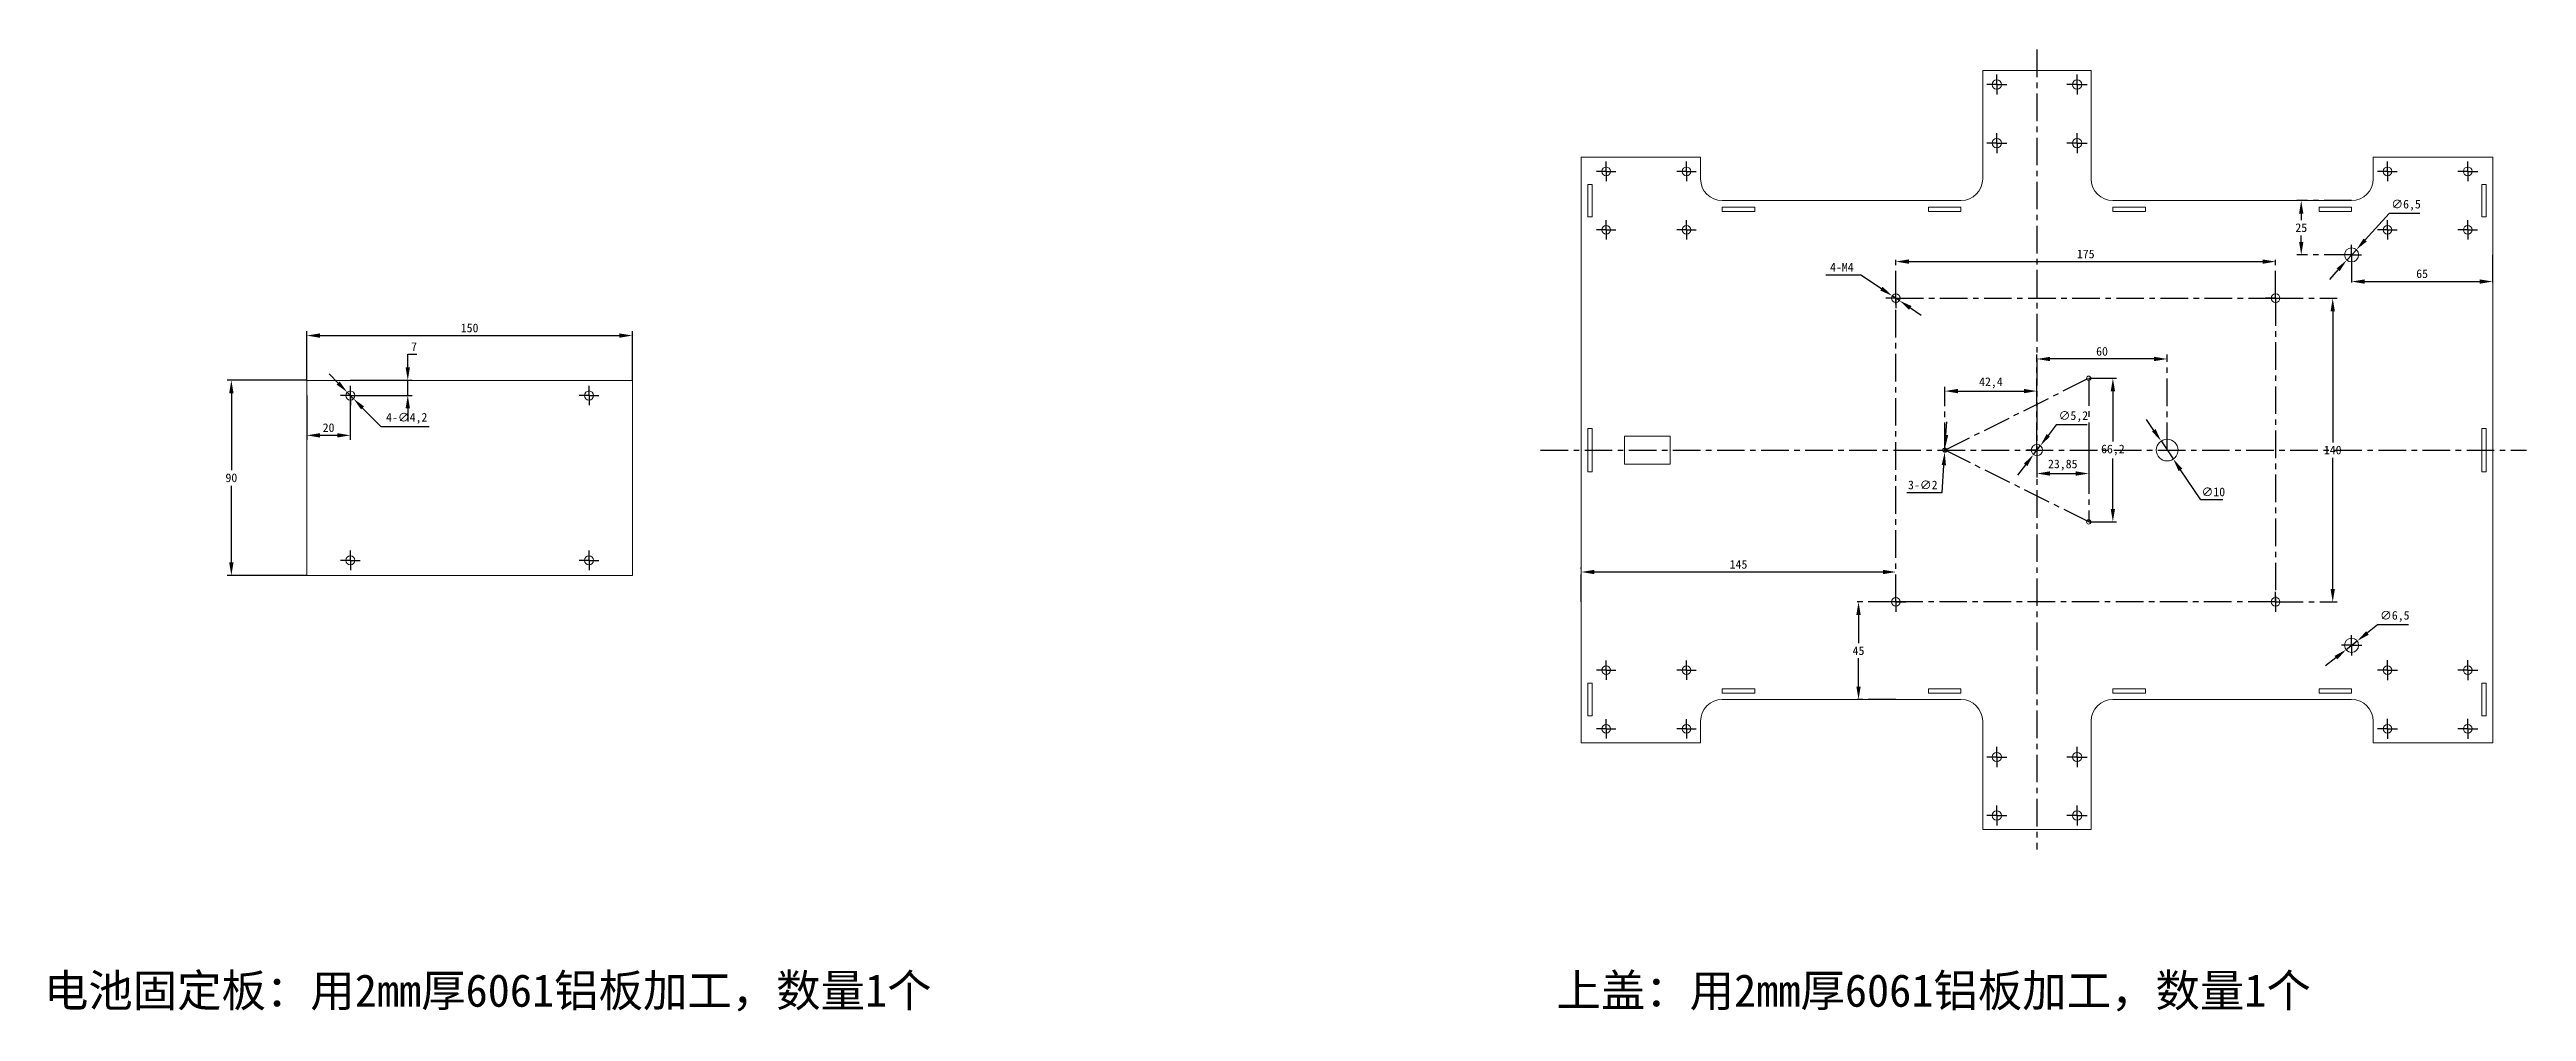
# Model space of a CAD drawing. Header units: millimetres. Extents: x -1259 to 2179, y 223 to 757.
# Drawn here: x -1259 to -117, y 225 to 669 of the extents above; entities that cross this region are included whole.
import ezdxf

# ---------------------------------------------------------------- set-up
doc = ezdxf.new("R2010")
doc.units = ezdxf.units.MM
doc.header["$PDSIZE"] = -1
doc.linetypes.add('CENTERX2', pattern=[20.32, 12.7, -2.54, 2.54, -2.54])
doc.layers.add('10', color=7, linetype='Continuous')
doc.dimstyles.new('ISO-25', dxfattribs={"dimtxt": 2.5, "dimasz": 2.5, "dimexe": 1.25, "dimexo": 0.625, "dimtad": 1, "dimtxsty": 'Standard', "dimcen": 2.5, "dimadec": 0, "dimazin": 0, "dimtfac": 1, "dimtmove": 0, "dimatfit": 3, "dimfxl": 1, "dimarcsym": 0})

msp = doc.modelspace()

# ---------------------------------------------------------------- texts
at = {"color": 1, "linetype": 'CENTERX2', "char_height": 15, "attachment_point": 1}
for s, insert in [('{\\fSimSun|b0|i0|c134|p2;\\C40;\\c3266552;电池固定板：用2mm厚6061铝板加工，数量1个}', (-1261.156, 242.379)), ('{\\fSimSun|b0|i0|c134|p2;\\C40;\\c3266552;上盖：用2mm厚6061铝板加工，数量1个}', (-564.2, 242.379))]:
    msp.add_mtext_dynamic_manual_height_columns(s, width=490.11574, gutter_width=17.5, heights=[0], dxfattribs=dict(at, insert=insert))

# ---------------------------------------------------------------- blocks, each defined once
blk = doc.blocks.new('SW_CENTERMARKSYMBOL_0')
at = {"layer": '10', "color": 0}
for p, q in [((-2.5, 0), (-4.5, 0)), ((0, 0), (-2.5, 0)), ((0, 2.5), (0, 4.5)), ((0, 0), (0, 2.5)), ((0, 0), (0, -2.5)), ((0, 0), (2.5, 0)), ((2.5, 0), (4.5, 0)), ((0, -2.5), (0, -4.5))]:
    blk.add_line(p, q, dxfattribs=at)
blk = doc.blocks.new('SW_CENTERMARKSYMBOL_1')
at = {"layer": '10', "color": 0}
for p, q in [((-2.5, 0), (-4.5, 0)), ((0, 0), (-2.5, 0)), ((0, 2.5), (0, 4.5)), ((0, 0), (0, 2.5)), ((0, 0), (0, -2.5)), ((0, 0), (2.5, 0)), ((2.5, 0), (4.5, 0)), ((0, -2.5), (0, -4.5))]:
    blk.add_line(p, q, dxfattribs=at)
blk = doc.blocks.new('SW_CENTERMARKSYMBOL_2')
at = {"layer": '10', "color": 0}
for p, q in [((-2.5, 0), (-4.5, 0)), ((0, 0), (-2.5, 0)), ((0, 2.5), (0, 4.5)), ((0, 0), (0, 2.5)), ((0, 0), (0, -2.5)), ((0, 0), (2.5, 0)), ((2.5, 0), (4.5, 0)), ((0, -2.5), (0, -4.5))]:
    blk.add_line(p, q, dxfattribs=at)
blk = doc.blocks.new('SW_CENTERMARKSYMBOL_3')
at = {"layer": '10', "color": 0}
for p, q in [((-2.5, 0), (-4.5, 0)), ((0, 0), (-2.5, 0)), ((0, 2.5), (0, 4.5)), ((0, 0), (0, 2.5)), ((0, 0), (0, -2.5)), ((0, 0), (2.5, 0)), ((2.5, 0), (4.5, 0)), ((0, -2.5), (0, -4.5))]:
    blk.add_line(p, q, dxfattribs=at)
blk = doc.blocks.new('SW_CENTERMARKSYMBOL_4')
at = {"layer": '10', "color": 0}
for p, q in [((-2.5, 0), (-4.5, 0)), ((0, 0), (-2.5, 0)), ((0, 2.5), (0, 4.5)), ((0, 0), (0, 2.5)), ((0, 0), (0, -2.5)), ((0, 0), (2.5, 0)), ((2.5, 0), (4.5, 0)), ((0, -2.5), (0, -4.5))]:
    blk.add_line(p, q, dxfattribs=at)
blk = doc.blocks.new('SW_CENTERMARKSYMBOL_5')
at = {"layer": '10', "color": 0}
for p, q in [((-2.5, 0), (-4.5, 0)), ((0, 0), (-2.5, 0)), ((0, 2.5), (0, 4.5)), ((0, 0), (0, 2.5)), ((0, 0), (0, -2.5)), ((0, 0), (2.5, 0)), ((2.5, 0), (4.5, 0)), ((0, -2.5), (0, -4.5))]:
    blk.add_line(p, q, dxfattribs=at)
blk = doc.blocks.new('SW_CENTERMARKSYMBOL_6')
at = {"layer": '10', "color": 0}
for p, q in [((-2.5, 0), (-4.5, 0)), ((0, 0), (-2.5, 0)), ((0, 2.5), (0, 4.5)), ((0, 0), (0, 2.5)), ((0, 0), (0, -2.5)), ((0, 0), (2.5, 0)), ((2.5, 0), (4.5, 0)), ((0, -2.5), (0, -4.5))]:
    blk.add_line(p, q, dxfattribs=at)
blk = doc.blocks.new('SW_CENTERMARKSYMBOL_7')
at = {"layer": '10', "color": 0}
for p, q in [((-2.5, 0), (-4.5, 0)), ((0, 0), (-2.5, 0)), ((0, 2.5), (0, 4.5)), ((0, 0), (0, 2.5)), ((0, 0), (0, -2.5)), ((0, 0), (2.5, 0)), ((2.5, 0), (4.5, 0)), ((0, -2.5), (0, -4.5))]:
    blk.add_line(p, q, dxfattribs=at)
blk = doc.blocks.new('*D183')
at = {"color": 3, "lineweight": -2, "transparency": 16777216}
for p, q in [((-1140, 516.2), (-1140, 538.8)), ((-1134, 536.8), (-996, 536.8)), ((-990, 516.2), (-990, 538.8))]:
    blk.add_line(p, q, dxfattribs=at)
at = {"color": 3, "linetype": 'CENTERX2', "transparency": 16777216}
for points in [[(-1134, 537.8), (-1134, 535.8), (-1140, 536.8)], [(-996, 537.8), (-996, 535.8), (-990, 536.8)]]:
    blk.add_solid(points, dxfattribs=at)
at = {"layer": 'Defpoints', "color": 0, "linetype": 'CENTERX2', "transparency": 16777216}
for p in [(-990, 536.8), (-1140, 516.2), (-990, 516.2)]:
    blk.add_point(p, dxfattribs=at)
at = {"color": 3, "linetype": 'CENTERX2', "transparency": 16777216, "insert": (-1065, 540.3), "char_height": 4, "attachment_point": 5}
blk.add_mtext('150', dxfattribs=at)
blk = doc.blocks.new('*D184')
at = {"color": 3, "lineweight": -2, "transparency": 16777216}
for p, q in [((-1140, 516.2), (-1176.8, 516.2)), ((-1174.8, 510.2), (-1174.8, 474.7)), ((-1174.8, 432.2), (-1174.8, 467.6)), ((-1140, 426.2), (-1176.8, 426.2))]:
    blk.add_line(p, q, dxfattribs=at)
at = {"color": 3, "linetype": 'CENTERX2', "transparency": 16777216}
for points in [[(-1175.8, 510.2), (-1173.8, 510.2), (-1174.8, 516.2)], [(-1175.8, 432.2), (-1173.8, 432.2), (-1174.8, 426.2)]]:
    blk.add_solid(points, dxfattribs=at)
at = {"layer": 'Defpoints', "color": 0, "linetype": 'CENTERX2', "transparency": 16777216}
for p in [(-1140, 516.2), (-1174.8, 426.2), (-1140, 426.2)]:
    blk.add_point(p, dxfattribs=at)
at = {"color": 3, "linetype": 'CENTERX2', "transparency": 16777216, "insert": (-1174.8, 471.2), "char_height": 4, "attachment_point": 5}
blk.add_mtext('90', dxfattribs=at)
blk = doc.blocks.new('*D185')
at = {"color": 3, "lineweight": -2, "transparency": 16777216}
for p, q in [((-1125.6, 514.9), (-1129.8, 519.2)), ((-1121.4, 510.7), (-1118.5, 507.7)), ((-1105.8, 494.7), (-1114.3, 503.4)), ((-1083.6, 494.7), (-1105.8, 494.7))]:
    blk.add_line(p, q, dxfattribs=at)
at = {"color": 3, "linetype": 'CENTERX2', "transparency": 16777216}
for points in [[(-1124.9, 515.6), (-1126.3, 514.2), (-1121.4, 510.7)], [(-1113.6, 504.1), (-1115, 502.7), (-1118.5, 507.7)]]:
    blk.add_solid(points, dxfattribs=at)
at = {"layer": 'Defpoints', "color": 0, "linetype": 'CENTERX2', "transparency": 16777216}
for p in [(-1121.4, 510.7), (-1118.5, 507.7)]:
    blk.add_point(p, dxfattribs=at)
at = {"color": 3, "linetype": 'CENTERX2', "transparency": 16777216, "insert": (-1094, 498.6), "char_height": 4, "attachment_point": 5}
blk.add_mtext('4-∅4,2', dxfattribs=at)
blk = doc.blocks.new('*D186')
at = {"color": 3, "lineweight": -2, "transparency": 16777216}
for p, q in [((-1093.5, 522.2), (-1093.5, 528.2)), ((-1093.5, 528.2), (-1089.3, 528.2)), ((-1120, 516.2), (-1091.5, 516.2)), ((-1093.5, 509.2), (-1093.5, 516.2)), ((-1120, 509.2), (-1091.5, 509.2)), ((-1093.5, 503.2), (-1093.5, 497.2))]:
    blk.add_line(p, q, dxfattribs=at)
at = {"color": 3, "linetype": 'CENTERX2', "transparency": 16777216}
for points in [[(-1094.5, 522.2), (-1092.5, 522.2), (-1093.5, 516.2)], [(-1094.5, 503.2), (-1092.5, 503.2), (-1093.5, 509.2)]]:
    blk.add_solid(points, dxfattribs=at)
at = {"layer": 'Defpoints', "color": 0, "linetype": 'CENTERX2', "transparency": 16777216}
for p in [(-1120, 516.2), (-1093.5, 516.2), (-1120, 509.2)]:
    blk.add_point(p, dxfattribs=at)
at = {"color": 3, "linetype": 'CENTERX2', "transparency": 16777216, "insert": (-1090.6, 531.7), "char_height": 4, "attachment_point": 5}
blk.add_mtext('7', dxfattribs=at)
blk = doc.blocks.new('*D187')
at = {"color": 3, "lineweight": -2, "transparency": 16777216}
for p, q in [((-1140, 509.2), (-1140, 488.8)), ((-1120, 509.2), (-1120, 488.8)), ((-1126, 490.8), (-1134, 490.8))]:
    blk.add_line(p, q, dxfattribs=at)
at = {"color": 3, "linetype": 'CENTERX2', "transparency": 16777216}
for points in [[(-1134, 491.8), (-1134, 489.8), (-1140, 490.8)], [(-1126, 491.8), (-1126, 489.8), (-1120, 490.8)]]:
    blk.add_solid(points, dxfattribs=at)
at = {"layer": 'Defpoints', "color": 0, "linetype": 'CENTERX2', "transparency": 16777216}
for p in [(-1140, 509.2), (-1120, 509.2), (-1140, 490.8)]:
    blk.add_point(p, dxfattribs=at)
at = {"color": 3, "linetype": 'CENTERX2', "transparency": 16777216, "insert": (-1130, 494.3), "char_height": 4, "attachment_point": 5}
blk.add_mtext('20', dxfattribs=at)
blk = doc.blocks.new('SW_CENTERMARKSYMBOL_8')
at = {"layer": '10', "color": 0}
for p, q in [((-2.5, 0), (-4.5, 0)), ((0, 0), (-2.5, 0)), ((0, 2.5), (0, 4.5)), ((0, 0), (0, 2.5)), ((0, 0), (0, -2.5)), ((0, 0), (2.5, 0)), ((2.5, 0), (4.5, 0)), ((0, -2.5), (0, -4.5))]:
    blk.add_line(p, q, dxfattribs=at)
blk = doc.blocks.new('SW_CENTERMARKSYMBOL_9')
at = {"layer": '10', "color": 0}
for p, q in [((-2.5, 0), (-4.5, 0)), ((0, 0), (-2.5, 0)), ((0, 2.5), (0, 4.5)), ((0, 0), (0, 2.5)), ((0, 0), (0, -2.5)), ((0, 0), (2.5, 0)), ((2.5, 0), (4.5, 0)), ((0, -2.5), (0, -4.5))]:
    blk.add_line(p, q, dxfattribs=at)
blk = doc.blocks.new('SW_CENTERMARKSYMBOL_10')
at = {"layer": '10', "color": 0}
for p, q in [((-2.5, 0), (-4.5, 0)), ((0, 0), (-2.5, 0)), ((0, 2.5), (0, 4.5)), ((0, 0), (0, 2.5)), ((0, 0), (0, -2.5)), ((0, 0), (2.5, 0)), ((2.5, 0), (4.5, 0)), ((0, -2.5), (0, -4.5))]:
    blk.add_line(p, q, dxfattribs=at)
blk = doc.blocks.new('SW_CENTERMARKSYMBOL_11')
at = {"layer": '10', "color": 0}
for p, q in [((-2.5, 0), (-4.5, 0)), ((0, 0), (-2.5, 0)), ((0, 2.5), (0, 4.5)), ((0, 0), (0, 2.5)), ((0, 0), (0, -2.5)), ((0, 0), (2.5, 0)), ((2.5, 0), (4.5, 0)), ((0, -2.5), (0, -4.5))]:
    blk.add_line(p, q, dxfattribs=at)
blk = doc.blocks.new('SW_CENTERMARKSYMBOL_12')
at = {"layer": '10', "color": 0}
for p, q in [((-2.5, 0), (-4.5, 0)), ((0, 0), (-2.5, 0)), ((0, 2.5), (0, 4.5)), ((0, 0), (0, 2.5)), ((0, 0), (0, -2.5)), ((0, 0), (2.5, 0)), ((2.5, 0), (4.5, 0)), ((0, -2.5), (0, -4.5))]:
    blk.add_line(p, q, dxfattribs=at)
blk = doc.blocks.new('SW_CENTERMARKSYMBOL_13')
at = {"layer": '10', "color": 0}
for p, q in [((-2.5, 0), (-4.5, 0)), ((0, 0), (-2.5, 0)), ((0, 2.5), (0, 4.5)), ((0, 0), (0, 2.5)), ((0, 0), (0, -2.5)), ((0, 0), (2.5, 0)), ((2.5, 0), (4.5, 0)), ((0, -2.5), (0, -4.5))]:
    blk.add_line(p, q, dxfattribs=at)
blk = doc.blocks.new('SW_CENTERMARKSYMBOL_14')
at = {"layer": '10', "color": 0}
for p, q in [((-2.5, 0), (-4.5, 0)), ((0, 0), (-2.5, 0)), ((0, 2.5), (0, 4.5)), ((0, 0), (0, 2.5)), ((0, 0), (0, -2.5)), ((0, 0), (2.5, 0)), ((2.5, 0), (4.5, 0)), ((0, -2.5), (0, -4.5))]:
    blk.add_line(p, q, dxfattribs=at)
blk = doc.blocks.new('SW_CENTERMARKSYMBOL_15')
at = {"layer": '10', "color": 0}
for p, q in [((-2.5, 0), (-4.5, 0)), ((0, 0), (-2.5, 0)), ((0, 2.5), (0, 4.5)), ((0, 0), (0, 2.5)), ((0, 0), (0, -2.5)), ((0, 0), (2.5, 0)), ((2.5, 0), (4.5, 0)), ((0, -2.5), (0, -4.5))]:
    blk.add_line(p, q, dxfattribs=at)
blk = doc.blocks.new('SW_CENTERMARKSYMBOL_16')
at = {"layer": '10', "color": 0}
for p, q in [((-2.5, 0), (-4.65, 0)), ((0, 0), (-2.5, 0)), ((0, 2.5), (0, 4.65)), ((0, 0), (0, 2.5)), ((0, 0), (0, -2.5)), ((0, 0), (2.5, 0)), ((2.5, 0), (4.65, 0)), ((0, -2.5), (0, -4.65))]:
    blk.add_line(p, q, dxfattribs=at)
blk = doc.blocks.new('SW_CENTERMARKSYMBOL_17')
at = {"layer": '10', "color": 0}
for p, q in [((-2.5, 0), (-4.65, 0)), ((0, 0), (-2.5, 0)), ((0, 2.5), (0, 4.65)), ((0, 0), (0, 2.5)), ((0, 0), (0, -2.5)), ((0, 0), (2.5, 0)), ((2.5, 0), (4.65, 0)), ((0, -2.5), (0, -4.65))]:
    blk.add_line(p, q, dxfattribs=at)
blk = doc.blocks.new('SW_CENTERMARKSYMBOL_18')
at = {"layer": '10', "color": 0}
for p, q in [((-2.5, 0), (-4.65, 0)), ((0, 0), (-2.5, 0)), ((0, 2.5), (0, 4.65)), ((0, 0), (0, 2.5)), ((0, 0), (0, -2.5)), ((0, 0), (2.5, 0)), ((2.5, 0), (4.65, 0)), ((0, -2.5), (0, -4.65))]:
    blk.add_line(p, q, dxfattribs=at)
blk = doc.blocks.new('SW_CENTERMARKSYMBOL_19')
at = {"layer": '10', "color": 0}
for p, q in [((-2.5, 0), (-4.65, 0)), ((0, 0), (-2.5, 0)), ((0, 2.5), (0, 4.65)), ((0, 0), (0, 2.5)), ((0, 0), (0, -2.5)), ((0, 0), (2.5, 0)), ((2.5, 0), (4.65, 0)), ((0, -2.5), (0, -4.65))]:
    blk.add_line(p, q, dxfattribs=at)
blk = doc.blocks.new('SW_CENTERMARKSYMBOL_20')
at = {"layer": '10', "color": 0}
for p, q in [((-2.5, 0), (-4.65, 0)), ((0, 0), (-2.5, 0)), ((0, 2.5), (0, 4.65)), ((0, 0), (0, 2.5)), ((0, 0), (0, -2.5)), ((0, 0), (2.5, 0)), ((2.5, 0), (4.65, 0)), ((0, -2.5), (0, -4.65))]:
    blk.add_line(p, q, dxfattribs=at)
blk = doc.blocks.new('SW_CENTERMARKSYMBOL_21')
at = {"layer": '10', "color": 0}
for p, q in [((-2.5, 0), (-4.65, 0)), ((0, 0), (-2.5, 0)), ((0, 2.5), (0, 4.65)), ((0, 0), (0, 2.5)), ((0, 0), (0, -2.5)), ((0, 0), (2.5, 0)), ((2.5, 0), (4.65, 0)), ((0, -2.5), (0, -4.65))]:
    blk.add_line(p, q, dxfattribs=at)
blk = doc.blocks.new('SW_CENTERMARKSYMBOL_22')
at = {"layer": '10', "color": 0}
for p, q in [((-2.5, 0), (-4.65, 0)), ((0, 0), (-2.5, 0)), ((0, 2.5), (0, 4.65)), ((0, 0), (0, 2.5)), ((0, 0), (0, -2.5)), ((0, 0), (2.5, 0)), ((2.5, 0), (4.65, 0)), ((0, -2.5), (0, -4.65))]:
    blk.add_line(p, q, dxfattribs=at)
blk = doc.blocks.new('SW_CENTERMARKSYMBOL_23')
at = {"layer": '10', "color": 0}
for p, q in [((-2.5, 0), (-4.65, 0)), ((0, 0), (-2.5, 0)), ((0, 2.5), (0, 4.65)), ((0, 0), (0, 2.5)), ((0, 0), (0, -2.5)), ((0, 0), (2.5, 0)), ((2.5, 0), (4.65, 0)), ((0, -2.5), (0, -4.65))]:
    blk.add_line(p, q, dxfattribs=at)
blk = doc.blocks.new('SW_CENTERMARKSYMBOL_24')
at = {"layer": '10', "color": 0}
for p, q in [((-2.5, 0), (-4.6, 0)), ((0, 0), (-2.5, 0)), ((0, 2.5), (0, 4.6)), ((0, 0), (0, 2.5)), ((0, 0), (0, -2.5)), ((0, 0), (2.5, 0)), ((2.5, 0), (4.6, 0)), ((0, -2.5), (0, -4.6))]:
    blk.add_line(p, q, dxfattribs=at)
blk = doc.blocks.new('SW_CENTERMARKSYMBOL_28')
at = {"layer": '10', "color": 0}
for p, q in [((-2.5, 0), (-4.6, 0)), ((0, 0), (-2.5, 0)), ((0, 2.5), (0, 4.6)), ((0, 0), (0, 2.5)), ((0, 0), (0, -2.5)), ((0, 0), (2.5, 0)), ((2.5, 0), (4.6, 0)), ((0, -2.5), (0, -4.6))]:
    blk.add_line(p, q, dxfattribs=at)
blk = doc.blocks.new('SW_CENTERMARKSYMBOL_29')
at = {"layer": '10', "color": 0}
for p, q in [((-2.5, 0), (-4.6, 0)), ((0, 0), (-2.5, 0)), ((0, 2.5), (0, 4.6)), ((0, 0), (0, 2.5)), ((0, 0), (0, -2.5)), ((0, 0), (2.5, 0)), ((2.5, 0), (4.6, 0)), ((0, -2.5), (0, -4.6))]:
    blk.add_line(p, q, dxfattribs=at)
blk = doc.blocks.new('SW_CENTERMARKSYMBOL_30')
at = {"layer": '10', "color": 0}
for p, q in [((-2.5, 0), (-4.6, 0)), ((0, 0), (-2.5, 0)), ((0, 2.5), (0, 4.6)), ((0, 0), (0, 2.5)), ((0, 0), (0, -2.5)), ((0, 0), (2.5, 0)), ((2.5, 0), (4.6, 0)), ((0, -2.5), (0, -4.6))]:
    blk.add_line(p, q, dxfattribs=at)
blk = doc.blocks.new('SW_CENTERMARKSYMBOL_31')
at = {"layer": '10', "color": 0}
for p, q in [((-2.5, 0), (-4.6, 0)), ((0, 0), (-2.5, 0)), ((0, 2.5), (0, 4.6)), ((0, 0), (0, 2.5)), ((0, 0), (0, -2.5)), ((0, 0), (2.5, 0)), ((2.5, 0), (4.6, 0)), ((0, -2.5), (0, -4.6))]:
    blk.add_line(p, q, dxfattribs=at)
blk = doc.blocks.new('SW_CENTERMARKSYMBOL_32')
at = {"layer": '10', "color": 0}
for p, q in [((-2.5, 0), (-4.6, 0)), ((0, 0), (-2.5, 0)), ((0, 2.5), (0, 4.6)), ((0, 0), (0, 2.5)), ((0, 0), (0, -2.5)), ((0, 0), (2.5, 0)), ((2.5, 0), (4.6, 0)), ((0, -2.5), (0, -4.6))]:
    blk.add_line(p, q, dxfattribs=at)
blk = doc.blocks.new('SW_CENTERMARKSYMBOL_33')
at = {"layer": '10', "color": 0}
for p, q in [((-2.5, 0), (-4.6, 0)), ((0, 0), (-2.5, 0)), ((0, 2.5), (0, 4.6)), ((0, 0), (0, 2.5)), ((0, 0), (0, -2.5)), ((0, 0), (2.5, 0)), ((2.5, 0), (4.6, 0)), ((0, -2.5), (0, -4.6))]:
    blk.add_line(p, q, dxfattribs=at)
blk = doc.blocks.new('SW_CENTERMARKSYMBOL_35')
at = {"layer": '10', "color": 0}
for p, q in [((-2.5, 0), (-4.6, 0)), ((0, 0), (-2.5, 0)), ((0, 2.5), (0, 4.6)), ((0, 0), (0, 2.5)), ((0, 0), (0, -2.5)), ((0, 0), (2.5, 0)), ((2.5, 0), (4.6, 0)), ((0, -2.5), (0, -4.6))]:
    blk.add_line(p, q, dxfattribs=at)
blk = doc.blocks.new('SW_CENTERMARKSYMBOL_36')
at = {"layer": '10', "color": 0}
for p, q in [((-2.5, 0), (-4.6, 0)), ((0, 0), (-2.5, 0)), ((0, 2.5), (0, 4.6)), ((0, 0), (0, 2.5)), ((0, 0), (0, -2.5)), ((0, 0), (2.5, 0)), ((2.5, 0), (4.6, 0)), ((0, -2.5), (0, -4.6))]:
    blk.add_line(p, q, dxfattribs=at)
blk = doc.blocks.new('SW_CENTERMARKSYMBOL_37')
at = {"layer": '10', "color": 0}
for p, q in [((-2.5, 0), (-4.6, 0)), ((0, 0), (-2.5, 0)), ((0, 2.5), (0, 4.6)), ((0, 0), (0, 2.5)), ((0, 0), (0, -2.5)), ((0, 0), (2.5, 0)), ((2.5, 0), (4.6, 0)), ((0, -2.5), (0, -4.6))]:
    blk.add_line(p, q, dxfattribs=at)
blk = doc.blocks.new('SW_CENTERMARKSYMBOL_38')
at = {"layer": '10', "color": 0}
for p, q in [((-2.5, 0), (-4.6, 0)), ((0, 0), (-2.5, 0)), ((0, 2.5), (0, 4.6)), ((0, 0), (0, 2.5)), ((0, 0), (0, -2.5)), ((0, 0), (2.5, 0)), ((2.5, 0), (4.6, 0)), ((0, -2.5), (0, -4.6))]:
    blk.add_line(p, q, dxfattribs=at)
blk = doc.blocks.new('SW_CENTERMARKSYMBOL_39')
at = {"layer": '10', "color": 0}
for p, q in [((-2.5, 0), (-4.6, 0)), ((0, 0), (-2.5, 0)), ((0, 2.5), (0, 4.6)), ((0, 0), (0, 2.5)), ((0, 0), (0, -2.5)), ((0, 0), (2.5, 0)), ((2.5, 0), (4.6, 0)), ((0, -2.5), (0, -4.6))]:
    blk.add_line(p, q, dxfattribs=at)
blk = doc.blocks.new('SW_CENTERMARKSYMBOL_40')
at = {"layer": '10', "color": 0}
for p, q in [((-2.5, 0), (-4.25, 0)), ((0, 0), (-2.5, 0)), ((0, 2.5), (0, 4.25)), ((0, 0), (0, 2.5)), ((0, 0), (0, -2.5)), ((0, 0), (2.5, 0)), ((2.5, 0), (4.25, 0)), ((0, -2.5), (0, -4.25))]:
    blk.add_line(p, q, dxfattribs=at)
blk = doc.blocks.new('SW_CENTERMARKSYMBOL_41')
at = {"layer": '10', "color": 0}
for p, q in [((-2.5, 0), (-4.25, 0)), ((0, 0), (-2.5, 0)), ((0, 2.5), (0, 4.25)), ((0, 0), (0, 2.5)), ((0, 0), (0, -2.5)), ((0, 0), (2.5, 0)), ((2.5, 0), (4.25, 0)), ((0, -2.5), (0, -4.25))]:
    blk.add_line(p, q, dxfattribs=at)
blk = doc.blocks.new('SW_CENTERMARKSYMBOL_42')
at = {"layer": '10', "color": 0}
for p, q in [((-2.5, 0), (-4.25, 0)), ((0, 0), (-2.5, 0)), ((0, 2.5), (0, 4.25)), ((0, 0), (0, 2.5)), ((0, 0), (0, -2.5)), ((0, 0), (2.5, 0)), ((2.5, 0), (4.25, 0)), ((0, -2.5), (0, -4.25))]:
    blk.add_line(p, q, dxfattribs=at)
blk = doc.blocks.new('SW_CENTERMARKSYMBOL_43')
at = {"layer": '10', "color": 0}
for p, q in [((-2.5, 0), (-4.25, 0)), ((0, 0), (-2.5, 0)), ((0, 2.5), (0, 4.25)), ((0, 0), (0, 2.5)), ((0, 0), (0, -2.5)), ((0, 0), (2.5, 0)), ((2.5, 0), (4.25, 0)), ((0, -2.5), (0, -4.25))]:
    blk.add_line(p, q, dxfattribs=at)
blk = doc.blocks.new('SW_CENTERMARKSYMBOL_44')
at = {"layer": '10', "color": 0}
for p, q in [((-2.5, 0), (-4.5, 0)), ((0, 0), (-2.5, 0)), ((0, 2.5), (0, 4.5)), ((0, 0), (0, 2.5)), ((0, 0), (0, -2.5)), ((0, 0), (2.5, 0)), ((2.5, 0), (4.5, 0)), ((0, -2.5), (0, -4.5))]:
    blk.add_line(p, q, dxfattribs=at)
blk = doc.blocks.new('SW_CENTERMARKSYMBOL_45')
at = {"layer": '10', "color": 0}
for p, q in [((-2.5, 0), (-4.5, 0)), ((0, 0), (-2.5, 0)), ((0, 2.5), (0, 4.5)), ((0, 0), (0, 2.5)), ((0, 0), (0, -2.5)), ((0, 0), (2.5, 0)), ((2.5, 0), (4.5, 0)), ((0, -2.5), (0, -4.5))]:
    blk.add_line(p, q, dxfattribs=at)
blk = doc.blocks.new('SW_CENTERMARKSYMBOL_46')
at = {"layer": '10', "color": 0}
for p, q in [((-2.5, 0), (-4.5, 0)), ((0, 0), (-2.5, 0)), ((0, 2.5), (0, 4.5)), ((0, 0), (0, 2.5)), ((0, 0), (0, -2.5)), ((0, 0), (2.5, 0)), ((2.5, 0), (4.5, 0)), ((0, -2.5), (0, -4.5))]:
    blk.add_line(p, q, dxfattribs=at)
blk = doc.blocks.new('SW_CENTERMARKSYMBOL_47')
at = {"layer": '10', "color": 0}
for p, q in [((-2.5, 0), (-4.5, 0)), ((0, 0), (-2.5, 0)), ((0, 2.5), (0, 4.5)), ((0, 0), (0, 2.5)), ((0, 0), (0, -2.5)), ((0, 0), (2.5, 0)), ((2.5, 0), (4.5, 0)), ((0, -2.5), (0, -4.5))]:
    blk.add_line(p, q, dxfattribs=at)
blk = doc.blocks.new('SW_CENTERMARKSYMBOL_48')
at = {"layer": '10', "color": 0}
for p, q in [((-2.5, 0), (-4.5, 0)), ((0, 0), (-2.5, 0)), ((0, 2.5), (0, 4.5)), ((0, 0), (0, 2.5)), ((0, 0), (0, -2.5)), ((0, 0), (2.5, 0)), ((2.5, 0), (4.5, 0)), ((0, -2.5), (0, -4.5))]:
    blk.add_line(p, q, dxfattribs=at)
blk = doc.blocks.new('SW_CENTERMARKSYMBOL_49')
at = {"layer": '10', "color": 0}
for p, q in [((-2.5, 0), (-4.5, 0)), ((0, 0), (-2.5, 0)), ((0, 2.5), (0, 4.5)), ((0, 0), (0, 2.5)), ((0, 0), (0, -2.5)), ((0, 0), (2.5, 0)), ((2.5, 0), (4.5, 0)), ((0, -2.5), (0, -4.5))]:
    blk.add_line(p, q, dxfattribs=at)
blk = doc.blocks.new('SW_CENTERMARKSYMBOL_50')
at = {"layer": '10', "color": 0}
for p, q in [((-2.5, 0), (-4.5, 0)), ((0, 0), (-2.5, 0)), ((0, 2.5), (0, 4.5)), ((0, 0), (0, 2.5)), ((0, 0), (0, -2.5)), ((0, 0), (2.5, 0)), ((2.5, 0), (4.5, 0)), ((0, -2.5), (0, -4.5))]:
    blk.add_line(p, q, dxfattribs=at)
blk = doc.blocks.new('SW_CENTERMARKSYMBOL_51')
at = {"layer": '10', "color": 0}
for p, q in [((-2.5, 0), (-4.5, 0)), ((0, 0), (-2.5, 0)), ((0, 2.5), (0, 4.5)), ((0, 0), (0, 2.5)), ((0, 0), (0, -2.5)), ((0, 0), (2.5, 0)), ((2.5, 0), (4.5, 0)), ((0, -2.5), (0, -4.5))]:
    blk.add_line(p, q, dxfattribs=at)
blk = doc.blocks.new('SW_CENTERMARKSYMBOL_52')
at = {"layer": '10', "color": 0}
for p, q in [((-2.5, 0), (-4.5, 0)), ((0, 0), (-2.5, 0)), ((0, 2.5), (0, 4.5)), ((0, 0), (0, 2.5)), ((0, 0), (0, -2.5)), ((0, 0), (2.5, 0)), ((2.5, 0), (4.5, 0)), ((0, -2.5), (0, -4.5))]:
    blk.add_line(p, q, dxfattribs=at)
blk = doc.blocks.new('SW_CENTERMARKSYMBOL_53')
at = {"layer": '10', "color": 0}
for p, q in [((-2.5, 0), (-4.5, 0)), ((0, 0), (-2.5, 0)), ((0, 2.5), (0, 4.5)), ((0, 0), (0, 2.5)), ((0, 0), (0, -2.5)), ((0, 0), (2.5, 0)), ((2.5, 0), (4.5, 0)), ((0, -2.5), (0, -4.5))]:
    blk.add_line(p, q, dxfattribs=at)
blk = doc.blocks.new('SW_CENTERMARKSYMBOL_54')
at = {"layer": '10', "color": 0}
for p, q in [((-2.5, 0), (-4.5, 0)), ((0, 0), (-2.5, 0)), ((0, 2.5), (0, 4.5)), ((0, 0), (0, 2.5)), ((0, 0), (0, -2.5)), ((0, 0), (2.5, 0)), ((2.5, 0), (4.5, 0)), ((0, -2.5), (0, -4.5))]:
    blk.add_line(p, q, dxfattribs=at)
blk = doc.blocks.new('SW_CENTERMARKSYMBOL_55')
at = {"layer": '10', "color": 0}
for p, q in [((-2.5, 0), (-4.5, 0)), ((0, 0), (-2.5, 0)), ((0, 2.5), (0, 4.5)), ((0, 0), (0, 2.5)), ((0, 0), (0, -2.5)), ((0, 0), (2.5, 0)), ((2.5, 0), (4.5, 0)), ((0, -2.5), (0, -4.5))]:
    blk.add_line(p, q, dxfattribs=at)
blk = doc.blocks.new('SW_CENTERMARKSYMBOL_56')
at = {"layer": '10', "color": 0}
for p, q in [((-2.5, 0), (-4.5, 0)), ((0, 0), (-2.5, 0)), ((0, 2.5), (0, 4.5)), ((0, 0), (0, 2.5)), ((0, 0), (0, -2.5)), ((0, 0), (2.5, 0)), ((2.5, 0), (4.5, 0)), ((0, -2.5), (0, -4.5))]:
    blk.add_line(p, q, dxfattribs=at)
blk = doc.blocks.new('SW_CENTERMARKSYMBOL_57')
at = {"layer": '10', "color": 0}
for p, q in [((-2.5, 0), (-4.5, 0)), ((0, 0), (-2.5, 0)), ((0, 2.5), (0, 4.5)), ((0, 0), (0, 2.5)), ((0, 0), (0, -2.5)), ((0, 0), (2.5, 0)), ((2.5, 0), (4.5, 0)), ((0, -2.5), (0, -4.5))]:
    blk.add_line(p, q, dxfattribs=at)
blk = doc.blocks.new('SW_CENTERMARKSYMBOL_58')
at = {"layer": '10', "color": 0}
for p, q in [((-2.5, 0), (-4.5, 0)), ((0, 0), (-2.5, 0)), ((0, 2.5), (0, 4.5)), ((0, 0), (0, 2.5)), ((0, 0), (0, -2.5)), ((0, 0), (2.5, 0)), ((2.5, 0), (4.5, 0)), ((0, -2.5), (0, -4.5))]:
    blk.add_line(p, q, dxfattribs=at)
blk = doc.blocks.new('SW_CENTERMARKSYMBOL_59')
at = {"layer": '10', "color": 0}
for p, q in [((-2.5, 0), (-4.5, 0)), ((0, 0), (-2.5, 0)), ((0, 2.5), (0, 4.5)), ((0, 0), (0, 2.5)), ((0, 0), (0, -2.5)), ((0, 0), (2.5, 0)), ((2.5, 0), (4.5, 0)), ((0, -2.5), (0, -4.5))]:
    blk.add_line(p, q, dxfattribs=at)
blk = doc.blocks.new('SW_CENTERMARKSYMBOL_63')
at = {"layer": '10', "color": 0}
for p, q in [((-2.5, 0), (-4.65, 0)), ((0, 0), (-2.5, 0)), ((0, 2.5), (0, 4.65)), ((0, 0), (0, 2.5)), ((0, 0), (0, -2.5)), ((0, 0), (2.5, 0)), ((2.5, 0), (4.65, 0)), ((0, -2.5), (0, -4.65))]:
    blk.add_line(p, q, dxfattribs=at)
blk = doc.blocks.new('SW_CENTERMARKSYMBOL_64')
at = {"layer": '10', "color": 0}
for p, q in [((-2.5, 0), (-4.65, 0)), ((0, 0), (-2.5, 0)), ((0, 2.5), (0, 4.65)), ((0, 0), (0, 2.5)), ((0, 0), (0, -2.5)), ((0, 0), (2.5, 0)), ((2.5, 0), (4.65, 0)), ((0, -2.5), (0, -4.65))]:
    blk.add_line(p, q, dxfattribs=at)
blk = doc.blocks.new('SW_CENTERMARKSYMBOL_65')
at = {"layer": '10', "color": 0}
for p, q in [((-2.5, 0), (-4.65, 0)), ((0, 0), (-2.5, 0)), ((0, 2.5), (0, 4.65)), ((0, 0), (0, 2.5)), ((0, 0), (0, -2.5)), ((0, 0), (2.5, 0)), ((2.5, 0), (4.65, 0)), ((0, -2.5), (0, -4.65))]:
    blk.add_line(p, q, dxfattribs=at)
blk = doc.blocks.new('SW_CENTERMARKSYMBOL_66')
at = {"layer": '10', "color": 0}
for p, q in [((-2.5, 0), (-4.65, 0)), ((0, 0), (-2.5, 0)), ((0, 2.5), (0, 4.65)), ((0, 0), (0, 2.5)), ((0, 0), (0, -2.5)), ((0, 0), (2.5, 0)), ((2.5, 0), (4.65, 0)), ((0, -2.5), (0, -4.65))]:
    blk.add_line(p, q, dxfattribs=at)
blk = doc.blocks.new('SW_CENTERMARKSYMBOL_67')
at = {"layer": '10', "color": 0}
for p, q in [((-2.5, 0), (-4.65, 0)), ((0, 0), (-2.5, 0)), ((0, 2.5), (0, 4.65)), ((0, 0), (0, 2.5)), ((0, 0), (0, -2.5)), ((0, 0), (2.5, 0)), ((2.5, 0), (4.65, 0)), ((0, -2.5), (0, -4.65))]:
    blk.add_line(p, q, dxfattribs=at)
blk = doc.blocks.new('SW_CENTERMARKSYMBOL_68')
at = {"layer": '10', "color": 0}
for p, q in [((-2.5, 0), (-4.6, 0)), ((0, 0), (-2.5, 0)), ((0, 2.5), (0, 4.6)), ((0, 0), (0, 2.5)), ((0, 0), (0, -2.5)), ((0, 0), (2.5, 0)), ((2.5, 0), (4.6, 0)), ((0, -2.5), (0, -4.6))]:
    blk.add_line(p, q, dxfattribs=at)
blk = doc.blocks.new('*D165')
at = {"color": 3, "lineweight": -2, "transparency": 16777216}
for p, q in [((-384.7, 491), (-384.3, 497)), ((-385.1, 485), (-385.3, 483)), ((-386.5, 464.4), (-385.7, 477)), ((-402.7, 464.4), (-386.5, 464.4))]:
    blk.add_line(p, q, dxfattribs=at)
at = {"color": 3, "linetype": 'CENTERX2', "transparency": 16777216}
for points in [[(-385.7, 491.1), (-383.7, 490.9), (-385.1, 485)], [(-386.7, 477.1), (-384.7, 477), (-385.3, 483)]]:
    blk.add_solid(points, dxfattribs=at)
at = {"layer": 'Defpoints', "color": 0, "linetype": 'CENTERX2', "transparency": 16777216}
for p in [(-385.3, 483), (-385.1, 485)]:
    blk.add_point(p, dxfattribs=at)
at = {"color": 3, "linetype": 'CENTERX2', "transparency": 16777216, "insert": (-395.4, 467.9), "char_height": 4, "attachment_point": 5}
blk.add_mtext('3-∅2', dxfattribs=at)
blk = doc.blocks.new('*D166')
at = {"color": 3, "lineweight": -2, "transparency": 16777216}
for p, q in [((-440.1, 564.8), (-423.9, 564.8)), ((-423.9, 564.8), (-414.4, 558.5)), ((-406.1, 552.9), (-409.5, 555.1)), ((-401.1, 549.6), (-396.2, 546.2))]:
    blk.add_line(p, q, dxfattribs=at)
at = {"color": 3, "linetype": 'CENTERX2', "transparency": 16777216}
for points in [[(-413.9, 559.3), (-415, 557.6), (-409.5, 555.1)], [(-400.6, 550.4), (-401.7, 548.7), (-406.1, 552.9)]]:
    blk.add_solid(points, dxfattribs=at)
at = {"layer": 'Defpoints', "color": 0, "linetype": 'CENTERX2', "transparency": 16777216}
for p in [(-409.5, 555.1), (-406.1, 552.9)]:
    blk.add_point(p, dxfattribs=at)
at = {"color": 3, "linetype": 'CENTERX2', "transparency": 16777216, "insert": (-432.7, 568.3), "char_height": 4, "attachment_point": 5}
blk.add_mtext('4-M4', dxfattribs=at)
blk = doc.blocks.new('*D167')
at = {"color": 3, "linetype": 'CENTERX2', "lineweight": -2, "transparency": 16777216}
for p, q in [((-407.8, 554), (-407.8, 572.9)), ((-232.8, 554), (-232.8, 572.9))]:
    blk.add_line(p, q, dxfattribs=at)
at = {"color": 3, "lineweight": -2, "transparency": 16777216}
blk.add_line((-401.8, 570.9), (-238.8, 570.9), dxfattribs=at)
at = {"color": 3, "linetype": 'CENTERX2', "transparency": 16777216}
for points in [[(-401.8, 571.9), (-401.8, 569.9), (-407.8, 570.9)], [(-238.8, 571.9), (-238.8, 569.9), (-232.8, 570.9)]]:
    blk.add_solid(points, dxfattribs=at)
at = {"layer": 'Defpoints', "color": 0, "linetype": 'CENTERX2', "transparency": 16777216}
for p in [(-232.8, 570.9), (-407.8, 554), (-232.8, 554)]:
    blk.add_point(p, dxfattribs=at)
at = {"color": 3, "linetype": 'CENTERX2', "transparency": 16777216, "insert": (-320.3, 574.4), "char_height": 4, "attachment_point": 5}
blk.add_mtext('175', dxfattribs=at)
blk = doc.blocks.new('*D168')
at = {"color": 3, "linetype": 'CENTERX2', "lineweight": -2, "transparency": 16777216}
for p, q in [((-232.8, 554), (-204.5, 554)), ((-232.8, 414), (-204.5, 414))]:
    blk.add_line(p, q, dxfattribs=at)
at = {"color": 3, "lineweight": -2, "transparency": 16777216}
for p, q in [((-206.5, 548), (-206.5, 487.5)), ((-206.5, 420), (-206.5, 480.5))]:
    blk.add_line(p, q, dxfattribs=at)
at = {"color": 3, "linetype": 'CENTERX2', "transparency": 16777216}
for points in [[(-207.5, 548), (-205.5, 548), (-206.5, 554)], [(-207.5, 420), (-205.5, 420), (-206.5, 414)]]:
    blk.add_solid(points, dxfattribs=at)
at = {"layer": 'Defpoints', "color": 0, "linetype": 'CENTERX2', "transparency": 16777216}
for p in [(-232.8, 554), (-206.5, 554), (-232.8, 414)]:
    blk.add_point(p, dxfattribs=at)
at = {"color": 3, "linetype": 'CENTERX2', "transparency": 16777216, "insert": (-206.5, 484), "char_height": 4, "attachment_point": 5}
blk.add_mtext('140', dxfattribs=at)
blk = doc.blocks.new('*D169')
at = {"color": 3, "linetype": 'CENTERX2', "lineweight": -2, "transparency": 16777216}
for p, q in [((-407.8, 414), (-427, 414)), ((-407.8, 369), (-427, 369))]:
    blk.add_line(p, q, dxfattribs=at)
at = {"color": 3, "lineweight": -2, "transparency": 16777216}
for p, q in [((-425, 408), (-425, 395)), ((-425, 375), (-425, 388))]:
    blk.add_line(p, q, dxfattribs=at)
at = {"color": 3, "linetype": 'CENTERX2', "transparency": 16777216}
for points in [[(-426, 408), (-424, 408), (-425, 414)], [(-426, 375), (-424, 375), (-425, 369)]]:
    blk.add_solid(points, dxfattribs=at)
at = {"layer": 'Defpoints', "color": 0, "linetype": 'CENTERX2', "transparency": 16777216}
for p in [(-407.8, 414), (-425, 369), (-407.8, 369)]:
    blk.add_point(p, dxfattribs=at)
at = {"color": 3, "linetype": 'CENTERX2', "transparency": 16777216, "insert": (-425, 391.5), "char_height": 4, "attachment_point": 5}
blk.add_mtext('45', dxfattribs=at)
blk = doc.blocks.new('*D170')
at = {"color": 3, "linetype": 'CENTERX2', "lineweight": -2, "transparency": 16777216}
for p, q in [((-552.8, 414), (-552.8, 429.8)), ((-407.8, 414), (-407.8, 429.8))]:
    blk.add_line(p, q, dxfattribs=at)
at = {"color": 3, "lineweight": -2, "transparency": 16777216}
blk.add_line((-413.8, 427.8), (-546.8, 427.8), dxfattribs=at)
at = {"color": 3, "linetype": 'CENTERX2', "transparency": 16777216}
for points in [[(-546.8, 428.8), (-546.8, 426.8), (-552.8, 427.8)], [(-413.8, 428.8), (-413.8, 426.8), (-407.8, 427.8)]]:
    blk.add_solid(points, dxfattribs=at)
at = {"layer": 'Defpoints', "color": 0, "linetype": 'CENTERX2', "transparency": 16777216}
for p in [(-552.8, 427.8), (-552.8, 414), (-407.8, 414)]:
    blk.add_point(p, dxfattribs=at)
at = {"color": 3, "linetype": 'CENTERX2', "transparency": 16777216, "insert": (-480.3, 431.3), "char_height": 4, "attachment_point": 5}
blk.add_mtext('145', dxfattribs=at)
blk = doc.blocks.new('*D171')
at = {"color": 3, "linetype": 'CENTERX2', "lineweight": -2, "transparency": 16777216}
for p, q in [((-342.8, 484), (-342.8, 528)), ((-282.8, 484), (-282.8, 528))]:
    blk.add_line(p, q, dxfattribs=at)
at = {"color": 3, "lineweight": -2, "transparency": 16777216}
blk.add_line((-288.8, 526), (-336.8, 526), dxfattribs=at)
at = {"color": 3, "linetype": 'CENTERX2', "transparency": 16777216}
for points in [[(-336.8, 527), (-336.8, 525), (-342.8, 526)], [(-288.8, 527), (-288.8, 525), (-282.8, 526)]]:
    blk.add_solid(points, dxfattribs=at)
at = {"layer": 'Defpoints', "color": 0, "linetype": 'CENTERX2', "transparency": 16777216}
for p in [(-342.8, 526), (-342.8, 484), (-282.8, 484)]:
    blk.add_point(p, dxfattribs=at)
at = {"color": 3, "linetype": 'CENTERX2', "transparency": 16777216, "insert": (-312.8, 529.5), "char_height": 4, "attachment_point": 5}
blk.add_mtext('60', dxfattribs=at)
blk = doc.blocks.new('*D172')
at = {"color": 3, "linetype": 'CENTERX2', "lineweight": -2, "transparency": 16777216}
for p, q in [((-197.8, 599), (-223, 599)), ((-197.8, 574), (-223, 574))]:
    blk.add_line(p, q, dxfattribs=at)
at = {"color": 3, "lineweight": -2, "transparency": 16777216}
for p, q in [((-221, 593), (-221, 590)), ((-221, 580), (-221, 583))]:
    blk.add_line(p, q, dxfattribs=at)
at = {"color": 3, "linetype": 'CENTERX2', "transparency": 16777216}
for points in [[(-222, 593), (-220, 593), (-221, 599)], [(-222, 580), (-220, 580), (-221, 574)]]:
    blk.add_solid(points, dxfattribs=at)
at = {"layer": 'Defpoints', "color": 0, "linetype": 'CENTERX2', "transparency": 16777216}
for p in [(-221, 599), (-197.8, 599), (-197.8, 574)]:
    blk.add_point(p, dxfattribs=at)
at = {"color": 3, "linetype": 'CENTERX2', "transparency": 16777216, "insert": (-221, 586.5), "char_height": 4, "attachment_point": 5}
blk.add_mtext('25', dxfattribs=at)
blk = doc.blocks.new('*D173')
at = {"color": 3, "linetype": 'CENTERX2', "lineweight": -2, "transparency": 16777216}
for p, q in [((-197.8, 574), (-197.8, 559.7)), ((-132.8, 574), (-132.8, 559.7))]:
    blk.add_line(p, q, dxfattribs=at)
at = {"color": 3, "lineweight": -2, "transparency": 16777216}
blk.add_line((-191.8, 561.7), (-138.8, 561.7), dxfattribs=at)
at = {"color": 3, "linetype": 'CENTERX2', "transparency": 16777216}
for points in [[(-191.8, 562.7), (-191.8, 560.7), (-197.8, 561.7)], [(-138.8, 562.7), (-138.8, 560.7), (-132.8, 561.7)]]:
    blk.add_solid(points, dxfattribs=at)
at = {"layer": 'Defpoints', "color": 0, "linetype": 'CENTERX2', "transparency": 16777216}
for p in [(-197.8, 574), (-132.8, 574), (-132.8, 561.7)]:
    blk.add_point(p, dxfattribs=at)
at = {"color": 3, "linetype": 'CENTERX2', "transparency": 16777216, "insert": (-165.3, 565.3), "char_height": 4, "attachment_point": 5}
blk.add_mtext('65', dxfattribs=at)
blk = doc.blocks.new('*D174')
at = {"color": 3, "lineweight": -2, "transparency": 16777216}
for p, q in [((-180.5, 593.1), (-191.6, 580.9)), ((-166.4, 593.1), (-180.5, 593.1)), ((-200, 571.6), (-195.6, 576.4)), ((-204, 567.2), (-208, 562.7))]:
    blk.add_line(p, q, dxfattribs=at)
at = {"color": 3, "linetype": 'CENTERX2', "transparency": 16777216}
for points in [[(-204.7, 567.8), (-203.3, 566.5), (-200, 571.6)], [(-192.3, 581.5), (-190.8, 580.2), (-195.6, 576.4)]]:
    blk.add_solid(points, dxfattribs=at)
at = {"layer": 'Defpoints', "color": 0, "linetype": 'CENTERX2', "transparency": 16777216}
for p in [(-200, 571.6), (-195.6, 576.4)]:
    blk.add_point(p, dxfattribs=at)
at = {"color": 3, "linetype": 'CENTERX2', "transparency": 16777216, "insert": (-172.7, 596.9), "char_height": 4, "attachment_point": 5}
blk.add_mtext('∅6,5', dxfattribs=at)
blk = doc.blocks.new('*D175')
at = {"color": 3, "lineweight": -2, "transparency": 16777216}
for p, q in [((-185.8, 403.4), (-190.5, 399.7)), ((-171.6, 403.4), (-185.8, 403.4)), ((-205.1, 388.3), (-209.8, 384.6)), ((-200.3, 392), (-195.2, 396))]:
    blk.add_line(p, q, dxfattribs=at)
at = {"color": 3, "linetype": 'CENTERX2', "transparency": 16777216}
for points in [[(-191.1, 400.5), (-189.9, 398.9), (-195.2, 396)], [(-205.7, 389.1), (-204.4, 387.5), (-200.3, 392)]]:
    blk.add_solid(points, dxfattribs=at)
at = {"layer": 'Defpoints', "color": 0, "linetype": 'CENTERX2', "transparency": 16777216}
for p in [(-200.3, 392), (-195.2, 396)]:
    blk.add_point(p, dxfattribs=at)
at = {"color": 3, "linetype": 'CENTERX2', "transparency": 16777216, "insert": (-177.9, 407.3), "char_height": 4, "attachment_point": 5}
blk.add_mtext('∅6,5', dxfattribs=at)
blk = doc.blocks.new('*D176')
at = {"color": 3, "lineweight": -2, "transparency": 16777216}
for p, q in [((-288.9, 493.1), (-292.3, 498.1)), ((-285.6, 488.2), (-280, 479.9)), ((-267.3, 461.1), (-276.6, 474.9)), ((-257.2, 461.1), (-267.3, 461.1))]:
    blk.add_line(p, q, dxfattribs=at)
at = {"color": 3, "linetype": 'CENTERX2', "transparency": 16777216}
for points in [[(-288.1, 493.7), (-289.8, 492.6), (-285.6, 488.2)], [(-275.8, 475.5), (-277.5, 474.3), (-280, 479.9)]]:
    blk.add_solid(points, dxfattribs=at)
at = {"layer": 'Defpoints', "color": 0, "linetype": 'CENTERX2', "transparency": 16777216}
for p in [(-285.6, 488.2), (-280, 479.9)]:
    blk.add_point(p, dxfattribs=at)
at = {"color": 3, "linetype": 'CENTERX2', "transparency": 16777216, "insert": (-261.5, 464.7), "char_height": 4, "attachment_point": 5}
blk.add_mtext('∅10', dxfattribs=at)
blk = doc.blocks.new('*D177')
at = {"color": 3, "lineweight": -2, "transparency": 16777216}
for p, q in [((-333.9, 495.6), (-337.6, 490.8)), ((-319.7, 495.6), (-333.9, 495.6)), ((-344.4, 481.9), (-341.2, 486.1)), ((-348, 477.2), (-351.7, 472.4))]:
    blk.add_line(p, q, dxfattribs=at)
at = {"color": 3, "linetype": 'CENTERX2', "transparency": 16777216}
for points in [[(-338.3, 491.4), (-336.8, 490.2), (-341.2, 486.1)], [(-348.8, 477.8), (-347.2, 476.6), (-344.4, 481.9)]]:
    blk.add_solid(points, dxfattribs=at)
at = {"layer": 'Defpoints', "color": 0, "linetype": 'CENTERX2', "transparency": 16777216}
for p in [(-344.4, 481.9), (-341.2, 486.1)]:
    blk.add_point(p, dxfattribs=at)
at = {"color": 3, "linetype": 'CENTERX2', "transparency": 16777216, "insert": (-326, 499.4), "char_height": 4, "attachment_point": 5}
blk.add_mtext('∅5,2', dxfattribs=at)
blk = doc.blocks.new('*D178')
at = {"color": 3, "linetype": 'CENTERX2', "lineweight": -2, "transparency": 16777216}
for p, q in [((-385.2, 484), (-385.2, 513.2)), ((-342.8, 484), (-342.8, 513.2))]:
    blk.add_line(p, q, dxfattribs=at)
at = {"color": 3, "lineweight": -2, "transparency": 16777216}
blk.add_line((-379.2, 511.2), (-348.8, 511.2), dxfattribs=at)
at = {"color": 3, "linetype": 'CENTERX2', "transparency": 16777216}
for points in [[(-379.2, 512.2), (-379.2, 510.2), (-385.2, 511.2)], [(-348.8, 512.2), (-348.8, 510.2), (-342.8, 511.2)]]:
    blk.add_solid(points, dxfattribs=at)
at = {"layer": 'Defpoints', "color": 0, "linetype": 'CENTERX2', "transparency": 16777216}
for p in [(-342.8, 511.2), (-385.2, 484), (-342.8, 484)]:
    blk.add_point(p, dxfattribs=at)
at = {"color": 3, "linetype": 'CENTERX2', "transparency": 16777216, "insert": (-364, 515), "char_height": 4, "attachment_point": 5}
blk.add_mtext('42,4', dxfattribs=at)
blk = doc.blocks.new('*D179')
at = {"color": 3, "linetype": 'CENTERX2', "lineweight": -2, "transparency": 16777216}
for p, q in [((-318.9, 517.1), (-305.8, 517.1)), ((-318.9, 450.9), (-305.8, 450.9))]:
    blk.add_line(p, q, dxfattribs=at)
at = {"color": 3, "lineweight": -2, "transparency": 16777216}
for p, q in [((-307.8, 511.1), (-307.8, 487.9)), ((-307.8, 456.9), (-307.8, 480.2))]:
    blk.add_line(p, q, dxfattribs=at)
at = {"color": 3, "linetype": 'CENTERX2', "transparency": 16777216}
for points in [[(-308.8, 511.1), (-306.8, 511.1), (-307.8, 517.1)], [(-308.8, 456.9), (-306.8, 456.9), (-307.8, 450.9)]]:
    blk.add_solid(points, dxfattribs=at)
at = {"layer": 'Defpoints', "color": 0, "linetype": 'CENTERX2', "transparency": 16777216}
for p in [(-318.9, 517.1), (-318.9, 450.9), (-307.8, 450.9)]:
    blk.add_point(p, dxfattribs=at)
at = {"color": 3, "linetype": 'CENTERX2', "transparency": 16777216, "insert": (-307.8, 484), "char_height": 4, "attachment_point": 5}
blk.add_mtext('66,2', dxfattribs=at)
blk = doc.blocks.new('*D180')
at = {"color": 3, "linetype": 'CENTERX2', "lineweight": -2, "transparency": 16777216}
for p, q in [((-342.8, 484), (-342.8, 471.2)), ((-318.9, 484), (-318.9, 471.2))]:
    blk.add_line(p, q, dxfattribs=at)
at = {"color": 3, "lineweight": -2, "transparency": 16777216}
blk.add_line((-336.8, 473.2), (-324.9, 473.2), dxfattribs=at)
at = {"color": 3, "linetype": 'CENTERX2', "transparency": 16777216}
for points in [[(-336.8, 474.2), (-336.8, 472.2), (-342.8, 473.2)], [(-324.9, 474.2), (-324.9, 472.2), (-318.9, 473.2)]]:
    blk.add_solid(points, dxfattribs=at)
at = {"layer": 'Defpoints', "color": 0, "linetype": 'CENTERX2', "transparency": 16777216}
for p in [(-342.8, 484), (-318.9, 484), (-318.9, 473.2)]:
    blk.add_point(p, dxfattribs=at)
at = {"color": 3, "linetype": 'CENTERX2', "transparency": 16777216, "insert": (-330.9, 477.1), "char_height": 4, "attachment_point": 5}
blk.add_mtext('23,85', dxfattribs=at)

# ---------------------------------------------------------------- dimensions: what is measured, and where the dimension line sits
at = {"color": 1, "linetype": 'CENTERX2'}
for base, p1, p2, picture, middle in [((-221.032, 599.012), (-197.791, 574.012), (-197.791, 599.012), '*D172', (-221.032, 586.512)), ((-206.483, 554.012), (-232.791, 414.012), (-232.791, 554.012), '*D168', (-206.483, 484.012)), ((-1093.469, 516.151), (-1119.955, 509.151), (-1119.955, 516.151), '*D186', (-1090.612, 531.675)), ((-1174.805, 426.151), (-1139.955, 516.151), (-1139.955, 426.151), '*D184', (-1174.805, 471.151)), ((-307.763, 450.912), (-318.937, 517.112), (-318.937, 450.912), '*D179', (-307.763, 484.012)), ((-424.953, 369.012), (-407.791, 414.012), (-407.791, 369.012), '*D169', (-424.953, 391.512))]:
    dim = msp.add_linear_dim(base=base, p1=p1, p2=p2, angle=90, dimstyle='ISO-25', override={"dimtxt": 4, "dimasz": 6, "dimexe": 2, "dimexo": 0, "dimgap": 1.524, "dimtih": 1, "dimtoh": 1, "dimclrd": 3, "dimclre": 3, "dimclrt": 3, "dimadec": 2, "dimtzin": 0}, dxfattribs=at)
    dim.commit()
    dim.dimension.update_dxf_attribs({"geometry": picture, "text_midpoint": middle})
for p1, p2, picture, middle in [((-199.973, 571.603), (-195.61, 576.42), '*D174', (-172.683, 593.055)), ((-285.59, 488.155), (-279.993, 479.868), '*D176', (-261.49, 461.142))]:
    dim = msp.add_diameter_dim_2p(p1=p1, p2=p2, dimstyle='ISO-25', override={"dimtxt": 4, "dimasz": 6, "dimexe": 2, "dimexo": 0, "dimgap": 1.524, "dimtih": 1, "dimtoh": 1, "dimclrd": 3, "dimclre": 3, "dimclrt": 3, "dimadec": 2, "dimtzin": 0}, dxfattribs=at)
    dim.commit()
    dim.dimension.update_dxf_attribs({"geometry": picture, "text_midpoint": middle, "dimtype": 163})
for p1, p2, text, picture, middle in [((-406.13, 552.898), (-409.452, 555.126), '4-M4', '*D166', (-432.739, 564.804)), ((-1121.424, 510.651), (-1118.486, 507.65), '4-<>', '*D185', (-1093.967, 494.715)), ((-385.124, 485.009), (-385.258, 483.014), '3-<>', '*D165', (-395.369, 464.355))]:
    dim = msp.add_diameter_dim_2p(p1=p1, p2=p2, text=text, dimstyle='ISO-25', override={"dimtxt": 4, "dimasz": 6, "dimexe": 2, "dimexo": 0, "dimgap": 1.524, "dimtih": 1, "dimtoh": 1, "dimclrd": 3, "dimclre": 3, "dimclrt": 3, "dimadec": 2, "dimtzin": 0}, dxfattribs=at)
    dim.commit()
    dim.dimension.update_dxf_attribs({"geometry": picture, "text_midpoint": middle, "dimtype": 163})
for base, p1, p2, picture, middle in [((-232.791, 570.898), (-407.791, 554.012), (-232.791, 554.012), '*D167', (-320.291, 574.422)), ((-132.791, 561.735), (-197.791, 574.012), (-132.791, 574.012), '*D173', (-165.291, 565.259)), ((-989.955, 536.813), (-1139.955, 516.151), (-989.955, 516.151), '*D183', (-1064.955, 540.337)), ((-342.791, 525.994), (-282.791, 484.012), (-342.791, 484.012), '*D171', (-312.791, 529.518)), ((-342.791, 511.157), (-385.191, 484.012), (-342.791, 484.012), '*D178', (-363.991, 515.015)), ((-1139.955, 490.802), (-1119.955, 509.151), (-1139.955, 509.151), '*D187', (-1129.955, 494.326)), ((-318.937, 473.222), (-342.791, 484.012), (-318.937, 484.012), '*D180', (-330.864, 477.079)), ((-552.791, 427.765), (-407.791, 414.012), (-552.791, 414.012), '*D170', (-480.291, 431.289))]:
    dim = msp.add_linear_dim(base=base, p1=p1, p2=p2, dimstyle='ISO-25', override={"dimtxt": 4, "dimasz": 6, "dimexe": 2, "dimexo": 0, "dimgap": 1.524, "dimtih": 1, "dimtoh": 1, "dimclrd": 3, "dimclre": 3, "dimclrt": 3, "dimadec": 2, "dimtzin": 0}, dxfattribs=at)
    dim.commit()
    dim.dimension.update_dxf_attribs({"geometry": picture, "text_midpoint": middle})
for p1, p2, picture, middle in [((-344.375, 481.95), (-341.207, 486.073), '*D177', (-326.039, 495.589)), ((-200.348, 392.005), (-195.235, 396.019), '*D175', (-177.939, 403.429))]:
    dim = msp.add_diameter_dim_2p(p1=p1, p2=p2, dimstyle='ISO-25', override={"dimtxt": 4, "dimasz": 6, "dimexe": 2, "dimexo": 0, "dimgap": 1.524, "dimtih": 1, "dimtoh": 1, "dimclrd": 3, "dimclre": 3, "dimclrt": 3, "dimadec": 2, "dimtzin": 0}, dxfattribs=at)
    dim.commit()
    dim.dimension.update_dxf_attribs({"geometry": picture, "text_midpoint": middle})

# ---------------------------------------------------------------- linework, layer by layer
at = {"color": 1, "linetype": 'CENTERX2'}
for p, q in [((-342.791, 668.674), (-342.791, 299.886)), ((-407.791, 554.012), (-232.791, 554.012)), ((-407.791, 414.012), (-407.791, 554.012)), ((-232.791, 554.012), (-232.791, 414.012)), ((-385.191, 484.012), (-318.937, 517.112)), ((-318.937, 517.112), (-318.937, 450.912)), ((-571.494, 484.012), (-117.221, 484.012)), ((-318.937, 450.912), (-385.191, 484.012)), ((-232.791, 414.012), (-407.791, 414.012))]:
    msp.add_line(p, q, dxfattribs=at)
at = {"color": 7, "linetype": 'Continuous', "lineweight": 15}
for p, q in [((-367.791, 609.012), (-367.791, 659.012)), ((-367.791, 659.012), (-317.791, 659.012)), ((-317.791, 659.012), (-317.791, 609.012)), ((-552.791, 349.012), (-552.791, 619.012)), ((-552.791, 619.012), (-497.791, 619.012)), ((-497.791, 619.012), (-497.791, 609.012)), ((-187.791, 619.012), (-187.791, 609.012)), ((-187.791, 619.012), (-132.791, 619.012)), ((-132.791, 619.012), (-132.791, 349.012)), ((-549.791, 606.512), (-547.791, 606.512)), ((-549.791, 591.512), (-549.791, 606.512)), ((-547.791, 606.512), (-547.791, 591.512)), ((-137.791, 606.512), (-135.791, 606.512)), ((-137.791, 591.512), (-137.791, 606.512)), ((-135.791, 606.512), (-135.791, 591.512)), ((-487.791, 599.012), (-377.791, 599.012)), ((-487.791, 596.012), (-472.791, 596.012)), ((-487.791, 594.012), (-487.791, 596.012)), ((-472.791, 594.012), (-487.791, 594.012)), ((-472.791, 596.012), (-472.791, 594.012)), ((-392.791, 596.012), (-377.791, 596.012)), ((-392.791, 594.012), (-392.791, 596.012)), ((-377.791, 594.012), (-392.791, 594.012)), ((-377.791, 596.012), (-377.791, 594.012)), ((-197.791, 599.012), (-307.791, 599.012)), ((-307.791, 596.012), (-292.791, 596.012)), ((-307.791, 594.012), (-307.791, 596.012)), ((-292.791, 594.012), (-307.791, 594.012)), ((-292.791, 596.012), (-292.791, 594.012)), ((-212.791, 596.012), (-197.791, 596.012)), ((-212.791, 594.012), (-212.791, 596.012)), ((-197.791, 594.012), (-212.791, 594.012)), ((-197.791, 596.012), (-197.791, 594.012)), ((-547.791, 591.512), (-549.791, 591.512)), ((-135.791, 591.512), (-137.791, 591.512)), ((-1139.955, 426.151), (-1139.955, 516.151)), ((-1139.955, 516.151), (-989.955, 516.151)), ((-989.955, 516.151), (-989.955, 426.151)), ((-549.791, 494.012), (-547.791, 494.012)), ((-549.791, 474.012), (-549.791, 494.012)), ((-547.791, 494.012), (-547.791, 474.012)), ((-137.791, 494.012), (-135.791, 494.012)), ((-137.791, 474.012), (-137.791, 494.012)), ((-135.791, 494.012), (-135.791, 474.012)), ((-532.791, 490.462), (-532.791, 477.562)), ((-511.791, 490.462), (-532.791, 490.462)), ((-511.791, 477.562), (-511.791, 490.462)), ((-547.791, 474.012), (-549.791, 474.012)), ((-532.791, 477.562), (-511.791, 477.562)), ((-135.791, 474.012), (-137.791, 474.012)), ((-989.955, 426.151), (-1139.955, 426.151)), ((-549.791, 376.512), (-547.791, 376.512)), ((-549.791, 361.512), (-549.791, 376.512)), ((-547.791, 376.512), (-547.791, 361.512)), ((-487.791, 372.012), (-487.791, 374.012)), ((-487.791, 374.012), (-472.791, 374.012)), ((-472.791, 372.012), (-487.791, 372.012)), ((-487.791, 369.012), (-377.791, 369.012)), ((-472.791, 374.012), (-472.791, 372.012)), ((-392.791, 372.012), (-392.791, 374.012)), ((-392.791, 374.012), (-377.791, 374.012)), ((-377.791, 372.012), (-392.791, 372.012)), ((-377.791, 374.012), (-377.791, 372.012)), ((-307.791, 374.012), (-292.791, 374.012)), ((-307.791, 372.012), (-307.791, 374.012)), ((-292.791, 372.012), (-307.791, 372.012)), ((-197.791, 369.012), (-307.791, 369.012)), ((-292.791, 374.012), (-292.791, 372.012)), ((-212.791, 374.012), (-197.791, 374.012)), ((-212.791, 372.012), (-212.791, 374.012)), ((-197.791, 372.012), (-212.791, 372.012)), ((-197.791, 374.012), (-197.791, 372.012)), ((-137.791, 376.512), (-135.791, 376.512)), ((-137.791, 361.512), (-137.791, 376.512)), ((-135.791, 376.512), (-135.791, 361.512)), ((-547.791, 361.512), (-549.791, 361.512)), ((-497.791, 349.012), (-497.791, 359.012)), ((-367.791, 309.012), (-367.791, 359.012)), ((-317.791, 359.012), (-317.791, 309.012)), ((-187.791, 349.012), (-187.791, 359.012)), ((-135.791, 361.512), (-137.791, 361.512)), ((-497.791, 349.012), (-552.791, 349.012)), ((-132.791, 349.012), (-187.791, 349.012)), ((-317.791, 309.012), (-367.791, 309.012))]:
    msp.add_line(p, q, dxfattribs=at)
for centre, radius in [((-361.291, 652.512), 2.15), ((-324.291, 652.512), 2.15), ((-361.291, 625.512), 2.15), ((-324.291, 625.512), 2.15), ((-541.291, 612.512), 2), ((-504.291, 612.512), 2), ((-181.291, 612.512), 2), ((-144.291, 612.512), 2), ((-541.291, 585.512), 2), ((-504.291, 585.512), 2), ((-181.291, 585.512), 2), ((-144.291, 585.512), 2), ((-197.791, 574.012), 3.25), ((-407.791, 554.012), 2), ((-232.791, 554.012), 2), ((-318.937, 517.112), 1), ((-1119.955, 509.151), 2.1), ((-1009.955, 509.151), 2.1), ((-385.191, 484.012), 1), ((-342.791, 484.012), 2.6), ((-282.791, 484.012), 5), ((-318.937, 450.912), 1), ((-1119.955, 433.151), 2.1), ((-1009.955, 433.151), 2.1), ((-407.791, 414.012), 2), ((-232.791, 414.012), 2), ((-197.791, 394.012), 3.25), ((-541.291, 382.512), 2), ((-504.291, 382.512), 2), ((-181.291, 382.512), 2), ((-144.291, 382.512), 2), ((-541.291, 355.512), 2), ((-504.291, 355.512), 2), ((-181.291, 355.512), 2), ((-144.291, 355.512), 2), ((-361.291, 342.512), 2.15), ((-324.291, 342.512), 2.15), ((-361.291, 315.512), 2.15), ((-324.291, 315.512), 2.15)]:
    msp.add_circle(centre, radius, dxfattribs=at)
for centre, start, end in [((-487.791, 609.012), 180, 270), ((-377.791, 609.012), 270, 0), ((-307.791, 609.012), 180, 270), ((-197.791, 609.012), 270, 0), ((-487.791, 359.012), 90, 180), ((-377.791, 359.012), 0, 90), ((-307.791, 359.012), 90, 180), ((-197.791, 359.012), 0, 90)]:
    msp.add_arc(centre, 10, start, end, dxfattribs=at)

# ---------------------------------------------------------------- block references
at = {"layer": '10'}
for name, p in [('SW_CENTERMARKSYMBOL_23', (-361.291, 652.512)), ('SW_CENTERMARKSYMBOL_58', (-361.291, 652.512)), ('SW_CENTERMARKSYMBOL_22', (-324.291, 652.512)), ('SW_CENTERMARKSYMBOL_57', (-324.291, 652.512)), ('SW_CENTERMARKSYMBOL_20', (-361.291, 625.512)), ('SW_CENTERMARKSYMBOL_55', (-361.291, 625.512)), ('SW_CENTERMARKSYMBOL_21', (-324.291, 625.512)), ('SW_CENTERMARKSYMBOL_56', (-324.291, 625.512)), ('SW_CENTERMARKSYMBOL_15', (-541.291, 612.512)), ('SW_CENTERMARKSYMBOL_50', (-541.291, 612.512)), ('SW_CENTERMARKSYMBOL_12', (-504.291, 612.512)), ('SW_CENTERMARKSYMBOL_47', (-504.291, 612.512)), ('SW_CENTERMARKSYMBOL_7', (-181.291, 612.512)), ('SW_CENTERMARKSYMBOL_42', (-181.291, 612.512)), ('SW_CENTERMARKSYMBOL_39', (-144.291, 612.512)), ('SW_CENTERMARKSYMBOL_4', (-144.291, 612.512)), ('SW_CENTERMARKSYMBOL_14', (-541.291, 585.512)), ('SW_CENTERMARKSYMBOL_49', (-541.291, 585.512)), ('SW_CENTERMARKSYMBOL_13', (-504.291, 585.512)), ('SW_CENTERMARKSYMBOL_48', (-504.291, 585.512)), ('SW_CENTERMARKSYMBOL_6', (-181.291, 585.512)), ('SW_CENTERMARKSYMBOL_41', (-181.291, 585.512)), ('SW_CENTERMARKSYMBOL_5', (-144.291, 585.512)), ('SW_CENTERMARKSYMBOL_40', (-144.291, 585.512)), ('SW_CENTERMARKSYMBOL_33', (-197.791, 574.012)), ('SW_CENTERMARKSYMBOL_68', (-197.791, 574.012)), ('SW_CENTERMARKSYMBOL_63', (-407.791, 554.012)), ('SW_CENTERMARKSYMBOL_28', (-407.791, 554.012)), ('SW_CENTERMARKSYMBOL_64', (-232.791, 554.012)), ('SW_CENTERMARKSYMBOL_29', (-232.791, 554.012)), ('SW_CENTERMARKSYMBOL_2', (-1119.955, 509.151)), ('SW_CENTERMARKSYMBOL_6', (-1119.955, 509.151)), ('SW_CENTERMARKSYMBOL_3', (-1009.955, 509.151)), ('SW_CENTERMARKSYMBOL_7', (-1009.955, 509.151)), ('SW_CENTERMARKSYMBOL_24', (-342.791, 484.012)), ('SW_CENTERMARKSYMBOL_59', (-342.791, 484.012)), ('SW_CENTERMARKSYMBOL_0', (-1119.955, 433.151)), ('SW_CENTERMARKSYMBOL_4', (-1119.955, 433.151)), ('SW_CENTERMARKSYMBOL_1', (-1009.955, 433.151)), ('SW_CENTERMARKSYMBOL_5', (-1009.955, 433.151)), ('SW_CENTERMARKSYMBOL_65', (-407.791, 414.012)), ('SW_CENTERMARKSYMBOL_30', (-407.791, 414.012)), ('SW_CENTERMARKSYMBOL_66', (-232.791, 414.012)), ('SW_CENTERMARKSYMBOL_31', (-232.791, 414.012)), ('SW_CENTERMARKSYMBOL_67', (-197.791, 394.012)), ('SW_CENTERMARKSYMBOL_32', (-197.791, 394.012)), ('SW_CENTERMARKSYMBOL_10', (-541.291, 382.512)), ('SW_CENTERMARKSYMBOL_45', (-541.291, 382.512)), ('SW_CENTERMARKSYMBOL_9', (-504.291, 382.512)), ('SW_CENTERMARKSYMBOL_44', (-504.291, 382.512)), ('SW_CENTERMARKSYMBOL_37', (-181.291, 382.512)), ('SW_CENTERMARKSYMBOL_2', (-181.291, 382.512)), ('SW_CENTERMARKSYMBOL_36', (-144.291, 382.512)), ('SW_CENTERMARKSYMBOL_1', (-144.291, 382.512)), ('SW_CENTERMARKSYMBOL_11', (-541.291, 355.512)), ('SW_CENTERMARKSYMBOL_46', (-541.291, 355.512)), ('SW_CENTERMARKSYMBOL_8', (-504.291, 355.512)), ('SW_CENTERMARKSYMBOL_43', (-504.291, 355.512)), ('SW_CENTERMARKSYMBOL_38', (-181.291, 355.512)), ('SW_CENTERMARKSYMBOL_3', (-181.291, 355.512)), ('SW_CENTERMARKSYMBOL_35', (-144.291, 355.512)), ('SW_CENTERMARKSYMBOL_0', (-144.291, 355.512)), ('SW_CENTERMARKSYMBOL_18', (-361.291, 342.512)), ('SW_CENTERMARKSYMBOL_53', (-361.291, 342.512)), ('SW_CENTERMARKSYMBOL_19', (-324.291, 342.512)), ('SW_CENTERMARKSYMBOL_54', (-324.291, 342.512)), ('SW_CENTERMARKSYMBOL_17', (-361.291, 315.512)), ('SW_CENTERMARKSYMBOL_52', (-361.291, 315.512)), ('SW_CENTERMARKSYMBOL_16', (-324.291, 315.512)), ('SW_CENTERMARKSYMBOL_51', (-324.291, 315.512))]:
    msp.add_blockref(name, p, dxfattribs=at)

msp.set_redraw_order([(e.dxf.handle, doc.entitydb.next_handle()) for e in msp.query("TEXT MTEXT ATTDEF DIMENSION ARC_DIMENSION")])  # texts and dimensions are drawn at this point

doc.saveas('drawing.dxf')
